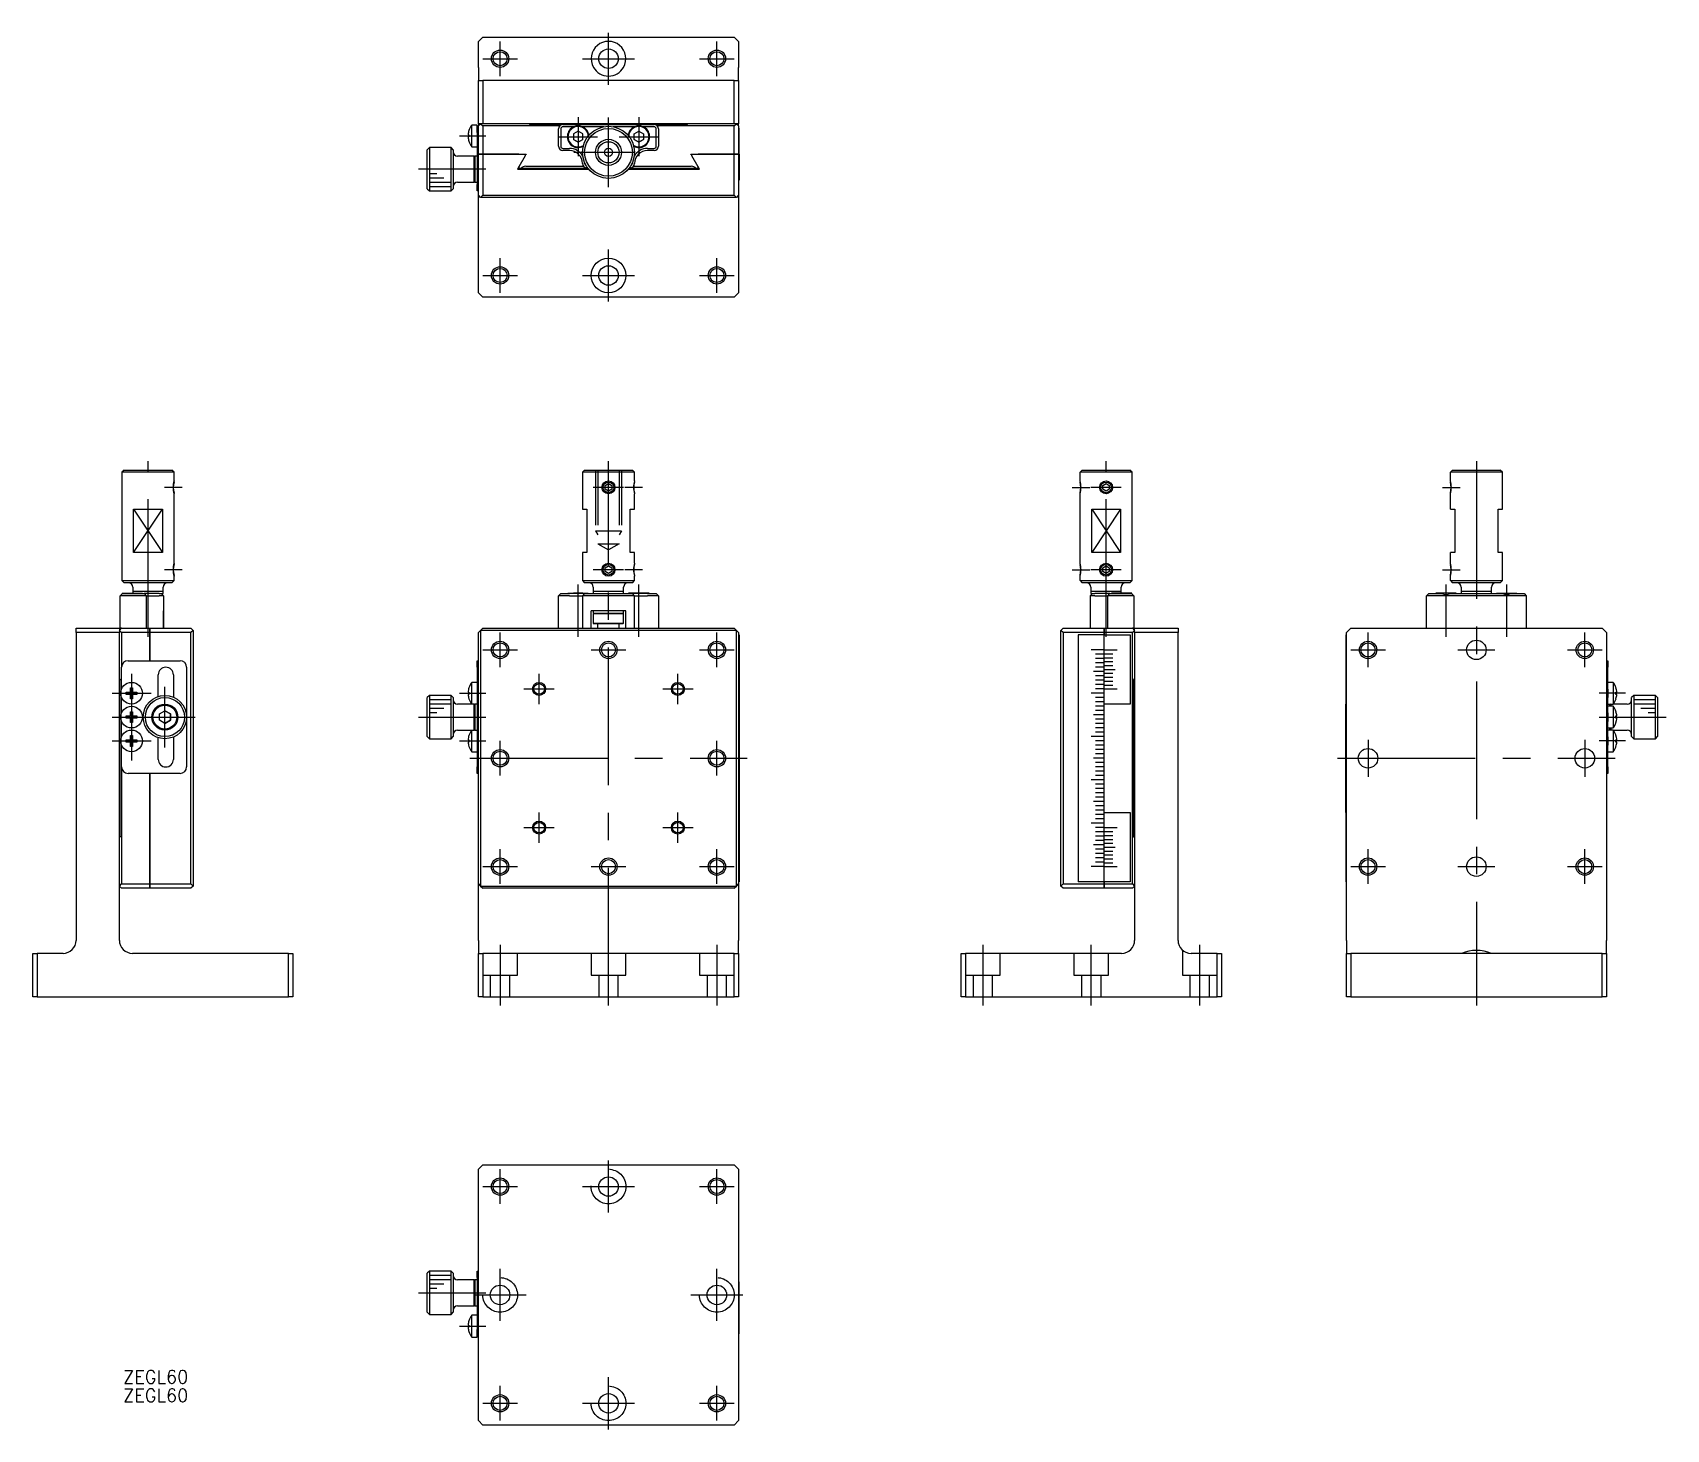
# Model space of a CAD drawing. Extents: x -133 to 244, y -155 to 167.
import ezdxf

# ---------------------------------------------------------------- set-up
doc = ezdxf.new("R2010")
doc.units = 0
doc.linetypes.add('CENTER', pattern=[50.8, 31.75, -6.35, 6.35, -6.35])
doc.linetypes.add('DASHED', pattern=[19.05, 12.7, -6.35])
doc.layers.get('0').update_dxf_attribs({"linetype": 'CONTINUOUS'})
doc.layers.add('CENTER', color=1, linetype='CENTER')
doc.styles.get("Standard").update_dxf_attribs({"font": 'txt.shx', "height": 3, "bigfont": 'bigfont.shx'})

msp = doc.modelspace()

# ---------------------------------------------------------------- texts
at = {"color": 7, "linetype": 'CONTINUOUS'}
for p in [(-111.95, -144.2), (-111.95, -148.47)]:
    msp.add_text('ZEGL60', height=3, dxfattribs=at).set_placement(p)

# ---------------------------------------------------------------- linework, layer by layer
at = {"color": 7, "linetype": 'CONTINUOUS'}
for p, q in [((-29, 166.38), (-30, 165.38)), ((-29, 166.38), (29, 166.38)), ((30, 165.38), (29, 166.38)), ((-30, 159.38), (-30, 165.38)), ((30, 165.38), (30, 159.38)), ((-30, 159.38), (-30, 156.38)), ((30, 156.38), (30, 159.38)), ((-30, 146.38), (-30, 156.38)), ((-30, 156.38), (-29, 156.38)), ((29, 156.38), (-29, 156.38)), ((-29, 156.38), (-29, 146.38)), ((29, 146.38), (29, 156.38)), ((29, 156.38), (30, 156.38)), ((30, 156.38), (30, 146.38)), ((-32.38, 143.84), (-32.19, 143.84)), ((-32.19, 143.32), (-32.38, 143.32)), ((-32.2, 144.84), (-32.19, 144.83)), ((-32.19, 143.84), (-32.19, 143.32)), ((-30.3, 146.08), (-31.52, 146.08)), ((-31.52, 141.08), (-31.52, 146.08)), ((-30.3, 145.88), (-30.3, 146.08)), ((-30.3, 144.38), (-30.3, 145.88)), ((-30.3, 145.88), (-30, 145.88)), ((-30.3, 144.38), (-30.3, 132.38)), ((-30, 146.38), (-30, 145.88)), ((-30, 145.88), (-29.5, 146.38)), ((-29.5, 146.38), (-30, 146.38)), ((-30, 139.38), (-30, 145.88)), ((-29.5, 146.38), (-29, 145.88)), ((-29, 146.38), (-29.5, 146.38)), ((29, 146.38), (-29, 146.38)), ((-11.21, 145.88), (-29, 145.88)), ((-29, 145.88), (-29, 139.38)), ((-18, 146.08), (-18.3, 146.38)), ((-10.94, 146.08), (-18, 146.08)), ((-11.5, 141.18), (-11.5, 145.18)), ((-11, 145.18), (-11, 141.18)), ((-10.5, 146.18), (10.5, 146.18)), ((-7.98, 145.68), (-10.5, 145.68)), ((-7, 144.65), (-8.1, 144.02)), ((-8.1, 144.02), (-8.1, 142.75)), ((-5.9, 144.02), (-7, 144.65)), ((-1.09, 145.68), (-6.02, 145.68)), ((-5.9, 142.75), (-5.9, 144.02)), ((6.02, 145.68), (1.09, 145.68)), ((5.9, 144.02), (7, 144.65)), ((5.9, 142.75), (5.9, 144.02)), ((7, 144.65), (8.1, 144.02)), ((10.5, 145.68), (7.98, 145.68)), ((8.1, 144.02), (8.1, 142.75)), ((18, 146.08), (10.94, 146.08)), ((11, 141.18), (11, 145.18)), ((29, 145.88), (11.21, 145.88)), ((11.5, 145.18), (11.5, 141.18)), ((18.3, 146.38), (18, 146.08)), ((29, 145.88), (29.5, 146.38)), ((29.5, 146.38), (29, 146.38)), ((29, 139.38), (29, 145.88)), ((29.5, 146.38), (30, 145.88)), ((30, 146.38), (29.5, 146.38)), ((30, 145.88), (30, 146.38)), ((30, 145.88), (30, 139.38)), ((30, 145.38), (30.15, 145.38)), ((30.15, 139.38), (30.15, 145.38)), ((-41.3, 140.88), (-41.8, 140.38)), ((-41.8, 131.38), (-41.8, 140.38)), ((-36.3, 140.88), (-41.3, 140.88)), ((-41.3, 140.88), (-41.3, 130.88)), ((-36.3, 130.88), (-36.3, 140.88)), ((-35.8, 140.38), (-36.3, 140.88)), ((-35.8, 140.38), (-35.8, 131.38)), ((-32.19, 142.34), (-32.2, 142.33)), ((-31.52, 141.08), (-30.3, 141.08)), ((-10.5, 140.68), (-9, 140.68)), ((-9, 140.18), (-10.5, 140.18)), ((-7, 142.11), (-8.1, 142.75)), ((-8.1, 142.75), (-7, 142.11)), ((-5.9, 142.75), (-7, 142.11)), ((-7, 142.11), (-5.9, 142.75)), ((5.9, 142.75), (7, 142.11)), ((7, 142.11), (5.9, 142.75)), ((7, 142.11), (8.1, 142.75)), ((8.1, 142.75), (7, 142.11)), ((9, 140.68), (10.5, 140.68)), ((10.5, 140.18), (9, 140.18)), ((-31, 138.88), (-34.8, 138.88)), ((-31, 132.88), (-31, 138.88)), ((-30.8, 138.68), (-31, 138.88)), ((-30.8, 138.88), (-30.8, 132.88)), ((-30.3, 138.88), (-30.8, 138.88)), ((-30.8, 138.68), (-30.8, 133.08)), ((-30, 129.88), (-30, 139.38)), ((-29, 139.38), (-30, 139.38)), ((-30, 139.38), (-29, 139.38)), ((-29, 139.38), (-29, 129.88)), ((-29, 139.38), (-20.7, 139.38)), ((-20.7, 139.38), (-29, 139.38)), ((-20.7, 136.4), (-21, 135.88)), ((-21, 135.88), (-4.56, 135.88)), ((-20.7, 139.38), (-18.98, 139.38)), ((-19.2, 139), (-20.7, 136.4)), ((-20.6, 136.08), (-20.6, 136.58)), ((-20.22, 136.08), (-20.6, 136.08)), ((-4.72, 136.08), (-20.22, 136.08)), ((-19.2, 139.38), (-19.2, 139)), ((-18.98, 139.38), (-19.1, 139.18)), ((-19.1, 136.58), (-5.8, 136.58)), ((-4.8, 136.18), (-5, 136.18)), ((-5, 136.08), (-5, 135.88)), ((4.56, 135.88), (21, 135.88)), ((20.22, 136.08), (4.72, 136.08)), ((5, 136.18), (4.8, 136.18)), ((5, 135.88), (5, 136.08)), ((5.8, 136.58), (19.1, 136.58)), ((18.98, 139.38), (20.7, 139.38)), ((19.1, 139.18), (18.98, 139.38)), ((19.2, 139), (19.2, 139.38)), ((20.7, 136.4), (19.2, 139)), ((20.6, 136.08), (20.22, 136.08)), ((20.6, 136.58), (20.6, 136.08)), ((20.7, 139.38), (29, 139.38)), ((29, 139.38), (20.7, 139.38)), ((21, 135.88), (20.7, 136.4)), ((29, 129.88), (29, 139.38)), ((30, 139.38), (29, 139.38)), ((29, 139.38), (30, 139.38)), ((30, 139.38), (30, 129.88)), ((30.15, 139.38), (30, 139.38)), ((30, 139.38), (30.15, 139.38)), ((30.15, 139.38), (30.15, 133.38)), ((-41.3, 134.88), (-39.6, 134.88)), ((-41.3, 133.88), (-37.95, 133.88)), ((-41.3, 132.88), (-36.3, 132.88)), ((-41.3, 131.88), (-36.3, 131.88)), ((-34.8, 132.88), (-31, 132.88)), ((-31, 132.88), (-30.8, 133.08)), ((-30.8, 132.88), (-30.3, 132.88)), ((-30.3, 130.88), (-30.3, 132.38)), ((30, 133.38), (30.15, 133.38)), ((-41.8, 131.38), (-41.3, 130.88)), ((-41.3, 130.88), (-36.3, 130.88)), ((-36.3, 130.88), (-35.8, 131.38)), ((-30, 130.88), (-30.3, 130.88)), ((-30, 107.38), (-30, 129.88)), ((-29.5, 129.38), (-30, 129.88)), ((-29, 129.88), (-29.5, 129.38)), ((29.5, 129.38), (-29.5, 129.38)), ((-29, 129.88), (29, 129.88)), ((29.5, 129.38), (29, 129.88)), ((30, 129.88), (29.5, 129.38)), ((30, 129.88), (30, 107.38)), ((-30, 107.38), (-29, 106.38)), ((29, 106.38), (-29, 106.38)), ((29, 106.38), (30, 107.38)), ((-111.7, 66.5), (-112.2, 66)), ((-112.2, 66), (-112.2, 41)), ((-100.2, 66), (-112.2, 66)), ((-111.7, 66.5), (-100.7, 66.5)), ((-100.2, 66), (-100.7, 66.5)), ((-100.2, 64), (-100.2, 66)), ((-5.5, 66.5), (-6, 66)), ((0, 66), (-6, 66)), ((-6, 66), (-6, 57.5)), ((-5.5, 66.5), (0, 66.5)), ((0, 66.5), (5.5, 66.5)), ((6, 66), (0, 66)), ((6, 66), (5.5, 66.5)), ((6, 64), (6, 66)), ((109.25, 66.5), (108.75, 66)), ((120.75, 66), (108.75, 66)), ((108.75, 64), (108.75, 66)), ((109.25, 66.5), (120.25, 66.5)), ((120.75, 66), (120.25, 66.5)), ((120.75, 41), (120.75, 66)), ((194.67, 66.5), (194.17, 66)), ((206.17, 66), (194.17, 66)), ((194.17, 64), (194.17, 66)), ((194.67, 66.5), (205.67, 66.5)), ((206.17, 66), (205.67, 66.5)), ((206.17, 57.5), (206.17, 66)), ((-100.2, 45), (-100.2, 61)), ((-0.75, 62.93), (0, 63.37)), ((-0.75, 62.07), (-0.75, 62.93)), ((0, 61.63), (-0.75, 62.07)), ((0, 63.37), (0.75, 62.93)), ((0.75, 62.07), (0, 61.63)), ((0.75, 62.93), (0.75, 62.07)), ((6, 57.5), (6, 61)), ((108.75, 45), (108.75, 61)), ((114, 62.93), (114.75, 63.37)), ((114, 62.07), (114, 62.93)), ((114.75, 61.63), (114, 62.07)), ((114.75, 63.37), (115.5, 62.93)), ((115.5, 62.07), (114.75, 61.63)), ((115.5, 62.93), (115.5, 62.07)), ((194.17, 57.5), (194.17, 61)), ((-109.52, 47.5), (-109.52, 57.5)), ((-109.52, 57.5), (-102.88, 57.5)), ((-102.88, 57.5), (-102.88, 47.5)), ((-6, 57.5), (-5, 57.5)), ((-5, 57.5), (-5, 47.5)), ((5, 47.5), (5, 57.5)), ((5, 57.5), (6, 57.5)), ((111.44, 47.5), (111.44, 57.5)), ((111.44, 57.5), (118.07, 57.5)), ((118.07, 57.5), (118.07, 47.5)), ((194.17, 57.5), (195.17, 57.5)), ((195.17, 57.5), (195.17, 47.5)), ((205.17, 47.5), (205.17, 57.5)), ((205.17, 57.5), (206.17, 57.5)), ((-102.88, 47.5), (-109.52, 47.5)), ((-6, 47.5), (-6, 41)), ((-5, 47.5), (-6, 47.5)), ((6, 47.5), (5, 47.5)), ((6, 45), (6, 47.5)), ((118.07, 47.5), (111.44, 47.5)), ((195.17, 47.5), (194.17, 47.5)), ((194.17, 45), (194.17, 47.5)), ((206.17, 47.5), (205.17, 47.5)), ((206.17, 41), (206.17, 47.5)), ((-100.2, 41), (-100.2, 42)), ((-0.75, 43.93), (0, 44.37)), ((-0.75, 43.07), (-0.75, 43.93)), ((0, 42.63), (-0.75, 43.07)), ((0, 44.37), (0.75, 43.93)), ((0.75, 43.07), (0, 42.63)), ((0.75, 43.93), (0.75, 43.07)), ((6, 41), (6, 42)), ((108.75, 41), (108.75, 42)), ((114, 43.93), (114.75, 44.37)), ((114, 43.07), (114, 43.93)), ((114.75, 42.63), (114, 43.07)), ((114.75, 44.37), (115.5, 43.93)), ((115.5, 43.07), (114.75, 42.63)), ((115.5, 43.93), (115.5, 43.07)), ((194.17, 41), (194.17, 42)), ((-112.1, 38), (-112.6, 37.5)), ((-112.3, 37.8), (-112.15, 37.95)), ((-112.2, 41), (-100.2, 41)), ((-112.2, 41), (-111.7, 40.5)), ((-112.15, 38.1), (-107.45, 38.1)), ((-112.15, 38.1), (-112.15, 37.95)), ((-112.1, 38), (-111.6, 38)), ((-100.7, 40.5), (-111.7, 40.5)), ((-111.6, 38), (-107.6, 38)), ((-109.7, 39.5), (-109.7, 38.5)), ((-106.2, 38.5), (-109.7, 38.5)), ((-102.7, 38.5), (-109.7, 38.5)), ((-109.7, 38.5), (-109.7, 38.1)), ((-107.6, 38), (-107.1, 38)), ((-107.45, 38), (-107.45, 38.1)), ((-103.6, 38), (-107.1, 38)), ((-107.1, 38), (-106.6, 37.5)), ((-102.7, 38.5), (-106.2, 38.5)), ((-103.6, 38), (-103.1, 38)), ((-102.6, 37.5), (-103.1, 38)), ((-103.1, 38), (-102.7, 38)), ((-102.7, 38.5), (-102.7, 39.5)), ((-102.7, 38), (-102.7, 38.5)), ((-100.7, 40.5), (-100.2, 41)), ((-11, 38), (-11.5, 37.5)), ((-11, 38), (-10.5, 38)), ((-10.5, 38), (-9, 38)), ((-9.35, 38.1), (-4.65, 38.1)), ((-9.35, 38.1), (-4.65, 38.1)), ((-9.35, 38.1), (-9.35, 38)), ((-5.5, 38), (-9, 38)), ((-8.1, 38.1), (-7, 38.1)), ((-7, 38.1), (-8.1, 38.1)), ((-7, 38.1), (-5.9, 38.1)), ((-5.9, 38.1), (-7, 38.1)), ((-6, 41), (0, 41)), ((-6, 41), (-5.5, 40.5)), ((-5.5, 38), (-6, 37.5)), ((0, 40.5), (-5.5, 40.5)), ((-5.5, 38), (-5, 38)), ((-5, 38), (-1.62, 38)), ((-4.65, 38), (-4.65, 38.1)), ((-3.5, 39.5), (-3.5, 38.5)), ((0, 38.5), (-3.5, 38.5)), ((0, 38.5), (-3.5, 38.5)), ((-3.5, 38.5), (-3.5, 38)), ((-1.62, 38), (1.62, 38)), ((0, 41), (6, 41)), ((5.5, 40.5), (0, 40.5)), ((3.5, 38.5), (0, 38.5)), ((3.5, 38.5), (0, 38.5)), ((1.62, 38), (5, 38)), ((3.5, 38.5), (3.5, 39.5)), ((3.5, 38), (3.5, 38.5)), ((9.35, 38.1), (4.65, 38.1)), ((9.35, 38.1), (4.65, 38.1)), ((4.65, 38.1), (4.65, 38)), ((5, 38), (5.5, 38)), ((5.5, 40.5), (6, 41)), ((9, 38), (5.5, 38)), ((6, 37.5), (5.5, 38)), ((7, 38.1), (5.9, 38.1)), ((5.9, 38.1), (7, 38.1)), ((7, 38.1), (8.1, 38.1)), ((8.1, 38.1), (7, 38.1)), ((9, 38), (10.5, 38)), ((9.35, 38), (9.35, 38.1)), ((10.5, 38), (11, 38)), ((11.5, 37.5), (11, 38)), ((108.75, 41), (120.75, 41)), ((108.75, 41), (109.25, 40.5)), ((120.25, 40.5), (109.25, 40.5)), ((111.15, 37.5), (111.65, 38)), ((111.25, 39.5), (111.25, 38.5)), ((118.25, 38.5), (111.25, 38.5)), ((118.25, 38.5), (111.25, 38.5)), ((111.25, 38.5), (111.25, 38)), ((111.25, 38), (111.65, 38)), ((111.65, 38), (112.15, 38)), ((115.65, 38), (112.15, 38)), ((115.15, 37.5), (115.65, 38)), ((115.65, 38), (116.15, 38)), ((120.7, 38.1), (116, 38.1)), ((116, 38.1), (116, 38)), ((116.15, 38), (120.15, 38)), ((118.25, 38.5), (118.25, 39.5)), ((118.25, 38.1), (118.25, 38.5)), ((120.15, 38), (120.65, 38)), ((120.25, 40.5), (120.75, 41)), ((120.65, 38), (121.15, 37.5)), ((120.7, 37.95), (120.7, 38.1)), ((120.7, 37.95), (120.85, 37.8)), ((188.67, 37.5), (189.17, 38)), ((189.17, 38), (189.67, 38)), ((189.67, 38), (192.19, 38)), ((195.52, 38.1), (190.82, 38.1)), ((190.82, 38.1), (190.82, 38)), ((194.15, 38), (206.19, 38)), ((194.17, 41), (206.17, 41)), ((194.17, 41), (194.67, 40.5)), ((205.67, 40.5), (194.67, 40.5)), ((195.52, 38), (195.52, 38.1)), ((196.67, 39.5), (196.67, 38.5)), ((203.67, 38.5), (196.67, 38.5)), ((203.67, 38.5), (196.67, 38.5)), ((196.67, 38.5), (196.67, 38)), ((203.67, 38.5), (203.67, 39.5)), ((203.67, 38), (203.67, 38.5)), ((204.82, 38.1), (209.52, 38.1)), ((204.82, 38.1), (204.82, 38)), ((205.67, 40.5), (206.17, 41)), ((208.15, 38), (210.67, 38)), ((209.52, 38), (209.52, 38.1)), ((210.67, 38), (211.17, 38)), ((211.17, 38), (211.67, 37.5)), ((-112.6, 30), (-112.6, 37.5)), ((-111.6, 37.5), (-112.6, 37.5)), ((-107.6, 37.5), (-111.6, 37.5)), ((-106.6, 37.5), (-107.6, 37.5)), ((-106.6, 37.5), (-106.6, 30)), ((-106.6, 37.5), (-103.6, 37.5)), ((-102.6, 37.5), (-103.6, 37.5)), ((-102.6, 37.5), (-102.6, 30)), ((-102.6, 30), (-102.6, 34)), ((-10.5, 37.5), (-11.5, 37.5)), ((-11.5, 30), (-11.5, 37.5)), ((-9, 37.5), (-10.5, 37.5)), ((-9, 37.5), (-6, 37.5)), ((-6, 37.5), (-6, 30)), ((-5, 37.5), (-6, 37.5)), ((5, 37.5), (-5, 37.5)), ((-4, 30), (-4, 34)), ((4, 34), (-4, 34)), ((-3.5, 34), (-3.5, 33.5)), ((3.5, 33.5), (3.5, 34)), ((4, 30), (4, 34)), ((6, 37.5), (5, 37.5)), ((6, 30), (6, 37.5)), ((6, 37.5), (9, 37.5)), ((10.5, 37.5), (9, 37.5)), ((11.5, 37.5), (10.5, 37.5)), ((11.5, 37.5), (11.5, 30)), ((111.15, 30), (111.15, 37.5)), ((112.15, 37.5), (111.15, 37.5)), ((111.15, 30), (111.15, 34)), ((112.15, 37.5), (115.15, 37.5)), ((115.15, 30), (115.15, 37.5)), ((116.15, 37.5), (115.15, 37.5)), ((120.15, 37.5), (116.15, 37.5)), ((121.15, 37.5), (120.15, 37.5)), ((121.15, 37.5), (121.15, 30)), ((188.67, 30), (188.67, 37.5)), ((189.67, 37.5), (188.67, 37.5)), ((210.67, 37.5), (189.67, 37.5)), ((211.67, 37.5), (210.67, 37.5)), ((211.67, 37.5), (211.67, 30)), ((-3.5, 33.5), (3.5, 33.5)), ((-3.3, 33.5), (-3.5, 33.3)), ((-3.5, 33.5), (-3.3, 33.5)), ((-3.5, 33.3), (-3.5, 31.2)), ((3.5, 33.3), (-3.5, 33.3)), ((-3.5, 31.2), (3.5, 31.2)), ((-3.5, 31.2), (-3.3, 31)), ((3.3, 31), (-3.3, 31)), ((-2.5, 31), (-3.3, 31)), ((2.5, 31), (-2.5, 31)), ((-2, 31), (-2.5, 31)), ((-2.5, 31), (-2.5, 30)), ((2.5, 31), (2, 31)), ((3.3, 31), (2.5, 31)), ((2.5, 30), (2.5, 31)), ((3.5, 33.3), (3.3, 33.5)), ((3.3, 33.5), (3.5, 33.5)), ((3.3, 31), (3.5, 31.2)), ((3.5, 31.2), (3.5, 33.3)), ((-122.8, 30), (-112.8, 30)), ((-122.8, 29), (-122.8, 30)), ((-122.8, 29), (-122.8, -42)), ((-112.8, 29), (-122.8, 29)), ((-112.8, 30), (-112.8, 29.5)), ((-112.8, 29.5), (-112.3, 30)), ((-112.8, 29.5), (-112.8, 29)), ((-112.3, 29), (-112.8, 29.5)), ((-112.8, -42), (-112.8, 29)), ((-112.3, 30), (-112.6, 30)), ((-112.3, 30), (-105.8, 30)), ((-105.8, 29), (-112.3, 29)), ((-112.3, 29), (-112.3, 21)), ((-105.8, 30), (-96.3, 30)), ((-105.8, 30), (-105.8, 29)), ((-105.8, 29), (-105.8, 30)), ((-96.3, 29), (-105.8, 29)), ((-105.8, 22.5), (-105.8, 29)), ((-105.8, 29), (-105.8, 22.5)), ((-96.3, 30), (-95.8, 29.5)), ((-95.8, 29.5), (-96.3, 29)), ((-96.3, -29), (-96.3, 29)), ((-95.8, 29.5), (-95.8, -29.5)), ((-29.5, 29.5), (-30, 29)), ((-30, -29), (-30, 29)), ((-29, 30), (-29.5, 29.5)), ((-29.5, 29.5), (-29.5, -29.5)), ((29.5, 29.5), (-29.5, 29.5)), ((-29, 30), (29, 30)), ((29.5, 29.5), (29, 30)), ((29.5, -29.5), (29.5, 29.5)), ((30, 29), (29.5, 29.5)), ((30, 29), (30, -29)), ((30, 28.5), (30.15, 28.5)), ((30.15, 28.5), (30.15, -28.5)), ((104.35, 29.5), (104.85, 30)), ((104.35, -29.5), (104.35, 29.5)), ((104.85, 29), (104.35, 29.5)), ((104.85, 30), (114.35, 30)), ((104.85, 29), (104.85, -29)), ((114.35, 29), (104.85, 29)), ((108.35, 28.5), (108.35, -28.5)), ((114.35, 28.5), (108.35, 28.5)), ((114.35, 30), (120.85, 30)), ((114.35, 29), (114.35, 30)), ((114.35, 30), (114.35, 29)), ((120.85, 29), (114.35, 29)), ((114.35, 29), (114.35, 28.51)), ((114.35, 28.51), (114.35, 29)), ((114.35, 28.5), (120.35, 28.5)), ((114.35, 25.01), (114.35, 28.5)), ((114.35, 25.01), (114.35, 28.5)), ((120.35, 28.5), (120.35, 12.5)), ((120.85, 30), (121.35, 29.5)), ((121.15, 30), (120.85, 30)), ((121.35, 29.5), (120.85, 29)), ((120.85, -29), (120.85, 29)), ((121.35, 30), (131.35, 30)), ((121.35, 29.5), (121.35, 30)), ((121.35, 29), (121.35, 29.5)), ((121.35, 29), (121.35, -42)), ((131.35, 29), (121.35, 29)), ((131.35, 30), (131.35, 29)), ((131.35, -42), (131.35, 29)), ((170.02, 28.5), (170.02, 12.5)), ((170.17, 28.5), (170.02, 28.5)), ((171.17, 30), (170.17, 29)), ((170.17, -42), (170.17, 29)), ((171.17, 30), (229.17, 30)), ((230.17, 29), (229.17, 30)), ((230.17, 29), (230.17, -42)), ((111.85, 25), (111.35, 25)), ((112.35, 25), (111.85, 25)), ((114.35, 25), (112.35, 25)), ((114.35, 24), (112.35, 24)), ((114.35, 23), (112.35, 23)), ((114.35, 25), (114.35, 25.01)), ((114.35, 25), (114.35, 25.01)), ((114.35, 25), (116.35, 25)), ((114.35, 24.99), (114.35, 25)), ((114.35, 24.99), (114.35, 25)), ((114.35, 24.11), (114.35, 24.99)), ((114.35, 24.1), (114.35, 24.99)), ((114.35, 24.1), (114.35, 24.11)), ((114.35, 24.1), (116.35, 24.1)), ((114.35, 24.09), (114.35, 24.1)), ((114.35, 24.01), (114.35, 24.1)), ((114.35, 24), (114.35, 24.09)), ((114.35, 24), (114.35, 24.01)), ((114.35, 23.21), (114.35, 24)), ((114.35, 23.99), (114.35, 24)), ((114.35, 23.2), (114.35, 23.99)), ((114.35, 23.2), (114.35, 23.21)), ((114.35, 23.2), (116.35, 23.2)), ((114.35, 23.19), (114.35, 23.2)), ((114.35, 23.01), (114.35, 23.2)), ((114.35, 23), (114.35, 23.19)), ((114.35, 23), (114.35, 23.01)), ((114.35, 22.31), (114.35, 23)), ((114.35, 22.99), (114.35, 23)), ((114.35, 22.3), (114.35, 22.99)), ((116.35, 25), (116.85, 25)), ((116.85, 25), (117.35, 25)), ((-112.3, 15.98), (-112.3, 21)), ((-110.8, 22.5), (-98.8, 22.5)), ((-103.85, 14.25), (-103.85, 19.25)), ((-100.35, 19.25), (-100.35, 14.1)), ((-97.3, 21), (-97.3, 9.5)), ((-30.3, 21), (-30.3, 22.5)), ((-30.3, 22.5), (-30, 22.5)), ((-30.3, 21), (-30.3, -2)), ((112.35, 20), (111.85, 20)), ((114.35, 22), (112.35, 22)), ((114.35, 21), (112.35, 21)), ((114.35, 20), (112.35, 20)), ((114.35, 19), (112.35, 19)), ((114.35, 22.3), (114.35, 22.31)), ((114.35, 22.3), (116.35, 22.3)), ((114.35, 22.29), (114.35, 22.3)), ((114.35, 22.01), (114.35, 22.3)), ((114.35, 22), (114.35, 22.29)), ((114.35, 22), (114.35, 22.01)), ((114.35, 21.41), (114.35, 22)), ((114.35, 21.99), (114.35, 22)), ((114.35, 21.4), (114.35, 21.99)), ((114.35, 21.4), (114.35, 21.41)), ((114.35, 21.4), (116.35, 21.4)), ((114.35, 21.39), (114.35, 21.4)), ((114.35, 21.01), (114.35, 21.4)), ((114.35, 21), (114.35, 21.39)), ((114.35, 21), (114.35, 21.01)), ((114.35, 20.51), (114.35, 21)), ((114.35, 20.99), (114.35, 21)), ((114.35, 20.5), (114.35, 20.99)), ((114.35, 20.5), (114.35, 20.51)), ((114.35, 20.01), (114.35, 20.5)), ((114.35, 20.5), (116.35, 20.5)), ((114.35, 20.49), (114.35, 20.5)), ((114.35, 20), (114.35, 20.49)), ((114.35, 20), (114.35, 20.01)), ((114.35, 19.61), (114.35, 20)), ((114.35, 19.99), (114.35, 20)), ((114.35, 19.6), (114.35, 19.99)), ((114.35, 19.6), (114.35, 19.61)), ((114.35, 19.6), (116.35, 19.6)), ((114.35, 19.59), (114.35, 19.6)), ((114.35, 19.01), (114.35, 19.6)), ((114.35, 19), (114.35, 19.59)), ((114.35, 19), (114.35, 19.01)), ((114.35, 18.71), (114.35, 19)), ((114.35, 18.99), (114.35, 19)), ((114.35, 18.7), (114.35, 18.99)), ((116.35, 20.5), (116.85, 20.5)), ((230.17, 22.5), (230.47, 22.5)), ((230.47, 22.5), (230.47, 21)), ((230.47, 15.98), (230.47, 21)), ((-112.8, 18.3), (-112.5, 18)), ((-112.5, 18), (-112.5, 15)), ((-111.25, 14.74), (-111.25, 15.26)), ((-111.25, 15.26), (-110.26, 15.26)), ((-110.33, 14.74), (-110.33, 15.26)), ((-110.26, 15.26), (-110.26, 16.25)), ((-110.26, 16.25), (-109.74, 16.25)), ((-110.26, 15.33), (-109.74, 15.33)), ((-109.74, 16.25), (-109.74, 15.33)), ((-109.74, 16.25), (-109.74, 15.26)), ((-109.74, 15.33), (-109.74, 15.26)), ((-109.74, 15.26), (-108.75, 15.26)), ((-109.67, 15.26), (-109.67, 14.74)), ((-108.75, 15.26), (-108.75, 14.74)), ((-32.38, 15.26), (-32.19, 15.26)), ((-32.2, 16.25), (-32.19, 16.25)), ((-32.2, 16.25), (-32.19, 16.25)), ((-32.19, 15.26), (-32.19, 14.74)), ((-31.52, 12.5), (-31.52, 17.5)), ((-30.3, 17.5), (-31.52, 17.5)), ((114.35, 18), (112.35, 18)), ((114.35, 17), (112.35, 17)), ((114.35, 16), (112.35, 16)), ((114.35, 18.7), (114.35, 18.71)), ((114.35, 18.7), (116.35, 18.7)), ((114.35, 18.69), (114.35, 18.7)), ((114.35, 18.01), (114.35, 18.7)), ((114.35, 18), (114.35, 18.69)), ((114.35, 18), (114.35, 18.01)), ((114.35, 17.81), (114.35, 18)), ((114.35, 17.99), (114.35, 18)), ((114.35, 17.8), (114.35, 17.99)), ((114.35, 17.8), (114.35, 17.81)), ((114.35, 17.8), (116.35, 17.8)), ((114.35, 17.79), (114.35, 17.8)), ((114.35, 17.01), (114.35, 17.8)), ((114.35, 17), (114.35, 17.79)), ((114.35, 17), (114.35, 17.01)), ((114.35, 16.91), (114.35, 17)), ((114.35, 16.99), (114.35, 17)), ((114.35, 16.9), (114.35, 16.99)), ((114.35, 16.9), (114.35, 16.91)), ((114.35, 16.9), (116.35, 16.9)), ((114.35, 16.89), (114.35, 16.9)), ((114.35, 16.01), (114.35, 16.9)), ((114.35, 16.01), (114.35, 16.89)), ((114.35, 16), (114.35, 16.01)), ((114.35, 16), (114.35, 16.01)), ((114.35, 16), (116.35, 16)), ((114.35, 15.99), (114.35, 16)), ((114.35, 15.99), (114.35, 16)), ((114.35, 15), (114.35, 15.99)), ((114.35, 15.01), (114.35, 15.99)), ((116.35, 16), (116.85, 16)), ((116.85, 16), (117.35, 16)), ((121.05, 18), (121.35, 18.3)), ((121.05, -18), (121.05, 18)), ((231.69, 17.5), (230.47, 17.5)), ((230.47, 15.98), (230.47, 15)), ((231.69, 17.5), (231.69, 15)), ((232.36, 16.25), (232.37, 16.25)), ((232.36, 14.74), (232.36, 15.26)), ((232.36, 15.26), (232.55, 15.26)), ((-112.5, 15), (-112.5, 9.5)), ((-112.3, 10.48), (-112.3, 14.02)), ((-110.26, 14.74), (-111.25, 14.74)), ((-110.26, 13.75), (-110.26, 14.74)), ((-109.74, 14.67), (-110.26, 14.67)), ((-109.74, 13.75), (-110.26, 13.75)), ((-109.74, 14.74), (-109.74, 13.75)), ((-109.74, 14.74), (-109.74, 14.67)), ((-108.75, 14.74), (-109.74, 14.74)), ((-109.74, 13.75), (-109.74, 14.67)), ((-41.3, 14.5), (-41.8, 14)), ((-41.8, 5), (-41.8, 14)), ((-41.3, 14.5), (-41.3, 4.5)), ((-36.3, 14.5), (-41.3, 14.5)), ((-36.3, 13.5), (-41.3, 13.5)), ((-36.3, 12.5), (-41.3, 12.5)), ((-37.95, 11.5), (-41.3, 11.5)), ((-36.3, 9.5), (-36.3, 14.5)), ((-35.8, 14), (-36.3, 14.5)), ((-35.8, 14), (-35.8, 9.5)), ((-31, 12.5), (-34.8, 12.5)), ((-32.19, 14.74), (-32.38, 14.74)), ((-32.19, 13.75), (-32.2, 13.75)), ((-32.19, 13.75), (-32.2, 13.75)), ((-31, 9.5), (-31, 12.5)), ((-30.8, 12.3), (-31, 12.5)), ((-31, 12.5), (-30.8, 12.5)), ((-30.8, 12.5), (-30.8, 6.5)), ((-30.3, 12.5), (-30.8, 12.5)), ((-30.8, 12.5), (-30.8, 12.3)), ((111.85, 15), (111.35, 15)), ((112.35, 15), (111.85, 15)), ((114.35, 15), (112.35, 15)), ((114.35, 14), (112.35, 14)), ((114.35, 13), (112.35, 13)), ((114.35, 12), (112.35, 12)), ((114.35, 15), (114.35, 15.01)), ((114.35, 14), (114.35, 15)), ((114.35, 14.99), (114.35, 15)), ((114.35, 14.01), (114.35, 14.99)), ((114.35, 14), (114.35, 14.01)), ((114.35, 13), (114.35, 14)), ((114.35, 13.99), (114.35, 14)), ((114.35, 13.01), (114.35, 13.99)), ((114.35, 13), (114.35, 13.01)), ((114.35, 12.5), (114.35, 13)), ((114.35, 12.99), (114.35, 13)), ((114.35, 12.5), (114.35, 12.99)), ((120.35, 12.5), (114.35, 12.5)), ((114.35, 12.49), (114.35, 12.5)), ((114.35, 12), (114.35, 12.49)), ((114.35, 11), (114.35, 12)), ((170.17, 12.5), (170.02, 12.5)), ((170.02, 12), (170.02, 12.49)), ((170.02, 11), (170.02, 12)), ((230.47, 15), (230.47, 14.02)), ((230.47, 10.48), (230.47, 14.02)), ((230.47, 12.5), (231.69, 12.5)), ((231.69, 12), (230.47, 12)), ((231.17, 12.5), (230.97, 12.3)), ((230.97, 12), (230.97, 12.5)), ((231.17, 12.5), (231.17, 12)), ((231.69, 15), (231.69, 12.5)), ((234.97, 12.5), (231.69, 12.5)), ((231.69, 12), (231.69, 9.5)), ((232.55, 14.74), (232.36, 14.74)), ((232.37, 13.75), (232.36, 13.75)), ((236.47, 14.5), (235.97, 14)), ((235.97, 5), (235.97, 14)), ((236.47, 14.5), (236.47, 4.5)), ((241.47, 14.5), (236.47, 14.5)), ((241.47, 13.5), (236.47, 13.5)), ((241.47, 12.5), (236.47, 12.5)), ((241.47, 11.5), (238.12, 11.5)), ((241.97, 14), (241.47, 14.5)), ((241.47, 9.5), (241.47, 14.5)), ((241.97, 14), (241.97, 9.5)), ((-112.5, 9.5), (-112.5, 4)), ((-112.3, 4.98), (-112.3, 8.52)), ((-111.25, 9.24), (-111.25, 9.76)), ((-111.25, 9.76), (-110.26, 9.76)), ((-110.26, 9.24), (-111.25, 9.24)), ((-110.33, 9.24), (-110.33, 9.76)), ((-110.26, 9.76), (-110.26, 10.75)), ((-110.26, 10.75), (-109.74, 10.75)), ((-110.26, 9.83), (-109.74, 9.83)), ((-110.26, 8.25), (-110.26, 9.24)), ((-109.74, 9.17), (-110.26, 9.17)), ((-109.74, 8.25), (-110.26, 8.25)), ((-109.74, 10.75), (-109.74, 9.83)), ((-109.74, 10.75), (-109.74, 9.76)), ((-109.74, 9.83), (-109.74, 9.76)), ((-109.74, 9.76), (-108.75, 9.76)), ((-109.74, 9.24), (-109.74, 8.25)), ((-109.74, 9.24), (-109.74, 9.17)), ((-108.75, 9.24), (-109.74, 9.24)), ((-109.74, 8.25), (-109.74, 9.17)), ((-109.67, 9.76), (-109.67, 9.24)), ((-108.75, 9.76), (-108.75, 9.24)), ((-103.55, 10.22), (-102.3, 10.94)), ((-103.55, 8.78), (-103.55, 10.22)), ((-102.3, 8.06), (-103.55, 8.78)), ((-101.05, 10.22), (-102.3, 10.94)), ((-102.3, 10.94), (-101.05, 10.22)), ((-102.3, 8.06), (-101.05, 8.78)), ((-101.05, 8.78), (-102.3, 8.06)), ((-101.05, 8.78), (-101.05, 10.22)), ((-101.05, 10.22), (-101.05, 8.78)), ((-97.3, 9.5), (-97.3, -2)), ((-39.6, 10.5), (-41.3, 10.5)), ((-36.3, 4.5), (-36.3, 9.5)), ((-35.8, 9.5), (-35.8, 5)), ((-31, 6.5), (-31, 9.5)), ((112.35, 10), (111.85, 10)), ((114.35, 11), (112.35, 11)), ((114.35, 10), (112.35, 10)), ((114.35, 9), (112.35, 9)), ((114.35, 8), (112.35, 8)), ((114.35, 10), (114.35, 11)), ((114.35, 9), (114.35, 10)), ((114.35, 8), (114.35, 9)), ((114.35, 7), (114.35, 8)), ((170.02, 10), (170.02, 11)), ((170.02, 9), (170.02, 10)), ((170.02, 8), (170.02, 9)), ((170.02, 7), (170.02, 8)), ((230.47, 10.48), (230.47, 9.5)), ((230.47, 9.5), (230.47, 8.52)), ((230.47, 4.98), (230.47, 8.52)), ((231.69, 9.5), (231.69, 7)), ((232.36, 10.75), (232.37, 10.75)), ((232.36, 9.24), (232.36, 9.76)), ((232.36, 9.76), (232.55, 9.76)), ((232.55, 9.24), (232.36, 9.24)), ((232.37, 8.25), (232.36, 8.25)), ((241.47, 10.5), (239.77, 10.5)), ((241.47, 4.5), (241.47, 9.5)), ((241.97, 9.5), (241.97, 5)), ((-112.5, 4), (-112.5, -18)), ((-111.25, 3.74), (-111.25, 4.26)), ((-111.25, 4.26), (-110.26, 4.26)), ((-110.33, 3.74), (-110.33, 4.26)), ((-110.26, 4.26), (-110.26, 5.25)), ((-110.26, 5.25), (-109.74, 5.25)), ((-110.26, 4.33), (-109.74, 4.33)), ((-109.74, 5.25), (-109.74, 4.33)), ((-109.74, 5.25), (-109.74, 4.26)), ((-109.74, 4.33), (-109.74, 4.26)), ((-109.74, 4.26), (-108.75, 4.26)), ((-109.67, 4.26), (-109.67, 3.74)), ((-108.75, 4.26), (-108.75, 3.74)), ((-103.85, -0.25), (-103.85, 4.75)), ((-100.35, 4.9), (-100.35, -0.25)), ((-41.8, 5), (-41.3, 4.5)), ((-41.3, 4.5), (-36.3, 4.5)), ((-36.3, 4.5), (-35.8, 5)), ((-34.8, 6.5), (-31, 6.5)), ((-32.38, 4.26), (-32.19, 4.26)), ((-32.2, 5.25), (-32.19, 5.25)), ((-32.2, 5.25), (-32.19, 5.25)), ((-32.19, 4.26), (-32.19, 3.74)), ((-31.52, 1.5), (-31.52, 6.5)), ((-31, 6.5), (-30.8, 6.7)), ((-30.8, 6.5), (-31, 6.5)), ((-30.8, 6.7), (-30.8, 6.5)), ((-30.8, 6.5), (-30.3, 6.5)), ((111.85, 5), (111.35, 5)), ((112.35, 5), (111.85, 5)), ((114.35, 7), (112.35, 7)), ((114.35, 6), (112.35, 6)), ((114.35, 5), (112.35, 5)), ((114.35, 4), (112.35, 4)), ((114.35, 6), (114.35, 7)), ((114.35, 5), (114.35, 6)), ((114.35, 4), (114.35, 5)), ((114.35, 3), (114.35, 4)), ((170.02, 6), (170.02, 7)), ((170.02, 5), (170.02, 6)), ((170.02, 4), (170.02, 5)), ((170.02, 3), (170.02, 4)), ((230.47, 7), (231.69, 7)), ((231.69, 6.5), (230.47, 6.5)), ((230.47, 4.98), (230.47, 4)), ((230.47, 4), (230.47, 3.02)), ((230.97, 6.5), (230.97, 7)), ((230.97, 6.7), (231.17, 6.5)), ((231.17, 7), (231.17, 6.5)), ((231.69, 6.5), (234.97, 6.5)), ((231.69, 6.5), (231.69, 4)), ((231.69, 4), (231.69, 1.5)), ((232.36, 5.25), (232.37, 5.25)), ((232.36, 3.74), (232.36, 4.26)), ((232.36, 4.26), (232.55, 4.26)), ((235.97, 5), (236.47, 4.5)), ((236.47, 4.5), (241.47, 4.5)), ((241.47, 4.5), (241.97, 5)), ((-112.3, -2), (-112.3, 3.02)), ((-110.26, 3.74), (-111.25, 3.74)), ((-110.26, 2.75), (-110.26, 3.74)), ((-109.74, 3.67), (-110.26, 3.67)), ((-109.74, 2.75), (-110.26, 2.75)), ((-109.74, 3.74), (-109.74, 2.75)), ((-109.74, 3.74), (-109.74, 3.67)), ((-108.75, 3.74), (-109.74, 3.74)), ((-109.74, 2.75), (-109.74, 3.67)), ((-32.19, 3.74), (-32.38, 3.74)), ((-32.19, 2.75), (-32.2, 2.75)), ((-32.19, 2.75), (-32.2, 2.75)), ((-31.52, 1.5), (-30.3, 1.5)), ((112.35, 0), (111.85, 0)), ((114.35, 3), (112.35, 3)), ((114.35, 2), (112.35, 2)), ((114.35, 1), (112.35, 1)), ((114.35, 0), (112.35, 0)), ((114.35, 2), (114.35, 3)), ((114.35, 1), (114.35, 2)), ((114.35, 0), (114.35, 1)), ((114.35, -1), (114.35, 0)), ((170.02, 2), (170.02, 3)), ((170.02, 1), (170.02, 2)), ((170.02, 0), (170.02, 1)), ((170.02, -1), (170.02, 0)), ((230.47, -2), (230.47, 3.02)), ((230.47, 1.5), (231.69, 1.5)), ((232.55, 3.74), (232.36, 3.74)), ((232.37, 2.75), (232.36, 2.75)), ((-112.3, -2), (-112.3, -29)), ((-98.8, -3.5), (-110.8, -3.5)), ((-105.8, -29), (-105.8, -3.5)), ((-105.8, -3.5), (-105.8, -29)), ((-30.3, -3.5), (-30.3, -2)), ((-30, -3.5), (-30.3, -3.5)), ((114.35, -1), (112.35, -1)), ((114.35, -2), (112.35, -2)), ((114.35, -3), (112.35, -3)), ((114.35, -2), (114.35, -1)), ((114.35, -3), (114.35, -2)), ((114.35, -4), (114.35, -3)), ((170.02, -2), (170.02, -1)), ((170.02, -3), (170.02, -2)), ((170.02, -4), (170.02, -3)), ((230.47, -3.5), (230.17, -3.5)), ((230.47, -2), (230.47, -3.5)), ((111.85, -5), (111.35, -5)), ((112.35, -5), (111.85, -5)), ((114.35, -4), (112.35, -4)), ((114.35, -5), (112.35, -5)), ((114.35, -6), (112.35, -6)), ((114.35, -7), (112.35, -7)), ((114.35, -5), (114.35, -4)), ((114.35, -6), (114.35, -5)), ((114.35, -7), (114.35, -6)), ((114.35, -8), (114.35, -7)), ((170.02, -5), (170.02, -4)), ((170.02, -6), (170.02, -5)), ((170.02, -7), (170.02, -6)), ((170.02, -8), (170.02, -7)), ((112.35, -10), (111.85, -10)), ((114.35, -8), (112.35, -8)), ((114.35, -9), (112.35, -9)), ((114.35, -10), (112.35, -10)), ((114.35, -11), (112.35, -11)), ((114.35, -9), (114.35, -8)), ((114.35, -10), (114.35, -9)), ((114.35, -11), (114.35, -10)), ((114.35, -12), (114.35, -11)), ((170.02, -9), (170.02, -8)), ((170.02, -10), (170.02, -9)), ((170.02, -11), (170.02, -10)), ((170.02, -12), (170.02, -11)), ((111.85, -15), (111.35, -15)), ((112.35, -15), (111.85, -15)), ((114.35, -12), (112.35, -12)), ((114.35, -13), (112.35, -13)), ((114.35, -14), (112.35, -14)), ((114.35, -15), (112.35, -15)), ((114.35, -12.49), (114.35, -12)), ((114.35, -12.5), (114.35, -12.49)), ((114.35, -12.5), (120.35, -12.5)), ((114.35, -13), (114.35, -12.5)), ((114.35, -12.99), (114.35, -12.5)), ((114.35, -13), (114.35, -12.99)), ((114.35, -14), (114.35, -13)), ((114.35, -13.01), (114.35, -13)), ((114.35, -13.99), (114.35, -13.01)), ((114.35, -14), (114.35, -13.99)), ((114.35, -15), (114.35, -14)), ((114.35, -14.01), (114.35, -14)), ((114.35, -14.99), (114.35, -14.01)), ((114.35, -15), (114.35, -14.99)), ((114.35, -15.99), (114.35, -15)), ((114.35, -15.01), (114.35, -15)), ((114.35, -15.99), (114.35, -15.01)), ((120.35, -12.5), (120.35, -28.5)), ((170.02, -12.49), (170.02, -12)), ((170.02, -12.5), (170.02, -28.5)), ((170.17, -12.5), (170.02, -12.5)), ((-112.5, -18), (-112.8, -18.3)), ((114.35, -16), (112.35, -16)), ((114.35, -17), (112.35, -17)), ((114.35, -18), (112.35, -18)), ((114.35, -16), (114.35, -15.99)), ((114.35, -16), (114.35, -15.99)), ((114.35, -16), (116.35, -16)), ((114.35, -16.01), (114.35, -16)), ((114.35, -16.01), (114.35, -16)), ((114.35, -16.89), (114.35, -16.01)), ((114.35, -16.9), (114.35, -16.01)), ((114.35, -16.9), (114.35, -16.89)), ((114.35, -16.9), (116.35, -16.9)), ((114.35, -16.91), (114.35, -16.9)), ((114.35, -16.99), (114.35, -16.9)), ((114.35, -17), (114.35, -16.91)), ((114.35, -17), (114.35, -16.99)), ((114.35, -17.79), (114.35, -17)), ((114.35, -17.01), (114.35, -17)), ((114.35, -17.8), (114.35, -17.01)), ((114.35, -17.8), (114.35, -17.79)), ((114.35, -17.8), (116.35, -17.8)), ((114.35, -17.81), (114.35, -17.8)), ((114.35, -17.99), (114.35, -17.8)), ((114.35, -18), (114.35, -17.81)), ((114.35, -18), (114.35, -17.99)), ((114.35, -18.69), (114.35, -18)), ((114.35, -18.01), (114.35, -18)), ((114.35, -18.7), (114.35, -18.01)), ((114.35, -18.7), (114.35, -18.69)), ((114.35, -18.7), (116.35, -18.7)), ((114.35, -18.71), (114.35, -18.7)), ((114.35, -18.99), (114.35, -18.7)), ((114.35, -19), (114.35, -18.71)), ((116.35, -16), (116.85, -16)), ((116.85, -16), (117.35, -16)), ((121.35, -18.3), (121.05, -18)), ((112.35, -20), (111.85, -20)), ((114.35, -19), (112.35, -19)), ((114.35, -20), (112.35, -20)), ((114.35, -21), (112.35, -21)), ((114.35, -22), (112.35, -22)), ((114.35, -19), (114.35, -18.99)), ((114.35, -19.59), (114.35, -19)), ((114.35, -19.01), (114.35, -19)), ((114.35, -19.6), (114.35, -19.01)), ((114.35, -19.6), (114.35, -19.59)), ((114.35, -19.6), (116.35, -19.6)), ((114.35, -19.61), (114.35, -19.6)), ((114.35, -19.99), (114.35, -19.6)), ((114.35, -20), (114.35, -19.61)), ((114.35, -20), (114.35, -19.99)), ((114.35, -20.49), (114.35, -20)), ((114.35, -20.01), (114.35, -20)), ((114.35, -20.5), (114.35, -20.01)), ((114.35, -20.5), (114.35, -20.49)), ((114.35, -20.5), (116.35, -20.5)), ((114.35, -20.51), (114.35, -20.5)), ((114.35, -20.99), (114.35, -20.5)), ((114.35, -21), (114.35, -20.51)), ((114.35, -21), (114.35, -20.99)), ((114.35, -21.39), (114.35, -21)), ((114.35, -21.01), (114.35, -21)), ((114.35, -21.4), (114.35, -21.01)), ((114.35, -21.4), (114.35, -21.39)), ((114.35, -21.4), (116.35, -21.4)), ((114.35, -21.41), (114.35, -21.4)), ((114.35, -21.99), (114.35, -21.4)), ((114.35, -22), (114.35, -21.41)), ((114.35, -22), (114.35, -21.99)), ((114.35, -22.29), (114.35, -22)), ((114.35, -22.01), (114.35, -22)), ((114.35, -22.3), (114.35, -22.01)), ((114.35, -22.3), (114.35, -22.29)), ((114.35, -22.3), (116.35, -22.3)), ((114.35, -22.31), (114.35, -22.3)), ((114.35, -22.99), (114.35, -22.3)), ((114.35, -23), (114.35, -22.31)), ((116.35, -20.5), (116.85, -20.5)), ((111.85, -25), (111.35, -25)), ((112.35, -25), (111.85, -25)), ((114.35, -23), (112.35, -23)), ((114.35, -24), (112.35, -24)), ((114.35, -25), (112.35, -25)), ((114.35, -23), (114.35, -22.99)), ((114.35, -23.19), (114.35, -23)), ((114.35, -23.01), (114.35, -23)), ((114.35, -23.2), (114.35, -23.01)), ((114.35, -23.2), (114.35, -23.19)), ((114.35, -23.2), (116.35, -23.2)), ((114.35, -23.21), (114.35, -23.2)), ((114.35, -23.99), (114.35, -23.2)), ((114.35, -24), (114.35, -23.21)), ((114.35, -24), (114.35, -23.99)), ((114.35, -24.09), (114.35, -24)), ((114.35, -24.01), (114.35, -24)), ((114.35, -24.1), (114.35, -24.01)), ((114.35, -24.1), (114.35, -24.09)), ((114.35, -24.1), (116.35, -24.1)), ((114.35, -24.11), (114.35, -24.1)), ((114.35, -24.99), (114.35, -24.1)), ((114.35, -24.99), (114.35, -24.11)), ((114.35, -25), (114.35, -24.99)), ((114.35, -25), (114.35, -24.99)), ((114.35, -25), (116.35, -25)), ((114.35, -25.01), (114.35, -25)), ((114.35, -25.01), (114.35, -25)), ((114.35, -28.5), (114.35, -25.01)), ((114.35, -28.5), (114.35, -25.01)), ((116.35, -25), (116.85, -25)), ((116.85, -25), (117.35, -25)), ((-112.8, -29.5), (-112.3, -29)), ((-112.3, -30), (-112.8, -29.5)), ((-112.3, -29), (-105.8, -29)), ((-105.8, -30), (-112.3, -30)), ((-105.8, -29), (-96.3, -29)), ((-105.8, -29), (-105.8, -30)), ((-105.8, -30), (-105.8, -29)), ((-96.3, -30), (-105.8, -30)), ((-96.3, -29), (-95.8, -29.5)), ((-95.8, -29.5), (-96.3, -30)), ((-30, -42), (-30, -29)), ((-30, -29), (-29.5, -29.5)), ((-29.5, -29.5), (29.5, -29.5)), ((-29.5, -29.5), (-29, -30)), ((29, -30), (-29, -30)), ((29, -30), (29.5, -29.5)), ((29.5, -29.5), (30, -29)), ((30.15, -28.5), (30, -28.5)), ((30, -29), (30, -42)), ((104.35, -29.5), (104.85, -29)), ((104.85, -30), (104.35, -29.5)), ((104.85, -29), (114.35, -29)), ((114.35, -30), (104.85, -30)), ((114.35, -28.5), (108.35, -28.5)), ((120.35, -28.5), (114.35, -28.5)), ((114.35, -28.51), (114.35, -29)), ((114.35, -29), (114.35, -28.51)), ((114.35, -29), (120.85, -29)), ((114.35, -30), (114.35, -29)), ((114.35, -29), (114.35, -30)), ((120.85, -30), (114.35, -30)), ((120.85, -29), (121.35, -29.5)), ((121.35, -29.5), (120.85, -30)), ((170.17, -28.5), (170.02, -28.5)), ((-132.8, -55), (-132.8, -45)), ((-132.8, -45), (-131.8, -45)), ((-131.8, -45), (-131.8, -55)), ((-125.8, -45), (-131.8, -45)), ((-73.8, -45), (-109.8, -45)), ((-73.8, -55), (-73.8, -45)), ((-73.8, -45), (-72.8, -45)), ((-72.8, -45), (-72.8, -55)), ((-30, -42), (-30, -45)), ((-30, -55), (-30, -45)), ((-30, -45), (-29, -45)), ((29, -45), (-29, -45)), ((-29, -45), (-29, -55)), ((29, -55), (29, -45)), ((29, -45), (30, -45)), ((30, -45), (30, -42)), ((30, -45), (30, -55)), ((81.35, -55), (81.35, -45)), ((81.35, -45), (82.35, -45)), ((118.35, -45), (82.35, -45)), ((82.35, -45), (82.35, -55)), ((140.35, -45), (134.35, -45)), ((140.35, -55), (140.35, -45)), ((140.35, -45), (141.35, -45)), ((141.35, -45), (141.35, -55)), ((170.17, -42), (170.17, -45)), ((170.17, -55), (170.17, -45)), ((170.17, -45), (171.17, -45)), ((229.17, -45), (171.17, -45)), ((171.17, -45), (171.17, -55)), ((229.17, -55), (229.17, -45)), ((229.17, -45), (230.17, -45)), ((230.17, -45), (230.17, -42)), ((230.17, -45), (230.17, -55)), ((-131.8, -55), (-132.8, -55)), ((-131.8, -55), (-73.8, -55)), ((-72.8, -55), (-73.8, -55)), ((-29, -55), (-30, -55)), ((-29, -55), (29, -55)), ((30, -55), (29, -55)), ((82.35, -55), (81.35, -55)), ((82.35, -55), (140.35, -55)), ((141.35, -55), (140.35, -55)), ((171.17, -55), (170.17, -55)), ((171.17, -55), (229.17, -55)), ((230.17, -55), (229.17, -55)), ((-29, -93.8), (-30, -94.8)), ((-29, -93.8), (29, -93.8)), ((30, -94.8), (29, -93.8)), ((-30, -152.8), (-30, -94.8)), ((30, -94.8), (30, -152.8)), ((-41.3, -118.3), (-41.8, -118.8)), ((-41.8, -127.8), (-41.8, -118.8)), ((-36.3, -118.3), (-41.3, -118.3)), ((-41.3, -118.3), (-41.3, -128.3)), ((-36.3, -119.3), (-41.3, -119.3)), ((-36.3, -120.3), (-41.3, -120.3)), ((-36.3, -128.3), (-36.3, -118.3)), ((-35.8, -118.8), (-36.3, -118.3)), ((-35.8, -118.8), (-35.8, -127.8)), ((-31, -120.3), (-34.8, -120.3)), ((-31, -126.3), (-31, -120.3)), ((-30.8, -120.5), (-31, -120.3)), ((-30.8, -120.3), (-30.8, -126.3)), ((-30.3, -120.3), (-30.8, -120.3)), ((-30.8, -120.5), (-30.8, -126.1)), ((-30.3, -118.3), (-30, -118.3)), ((-30.3, -119.8), (-30.3, -118.3)), ((-30.3, -119.8), (-30.3, -131.8)), ((-37.95, -121.3), (-41.3, -121.3)), ((-39.6, -122.3), (-41.3, -122.3)), ((30.15, -120.8), (30, -120.8)), ((30.15, -126.8), (30.15, -120.8)), ((-41.8, -127.8), (-41.3, -128.3)), ((-36.3, -128.3), (-35.8, -127.8)), ((-34.8, -126.3), (-31, -126.3)), ((-31, -126.3), (-30.8, -126.1)), ((-30.8, -126.3), (-30.3, -126.3)), ((30, -126.8), (30.15, -126.8)), ((30, -126.8), (30.15, -126.8)), ((30.15, -132.8), (30.15, -126.8)), ((-41.3, -128.3), (-36.3, -128.3)), ((-32.38, -130.74), (-32.19, -130.74)), ((-32.19, -131.26), (-32.38, -131.26)), ((-32.2, -129.74), (-32.19, -129.75)), ((-32.19, -130.74), (-32.19, -131.26)), ((-30.3, -128.5), (-31.52, -128.5)), ((-31.52, -133.5), (-31.52, -128.5)), ((-30.3, -133.3), (-30.3, -131.8)), ((-32.19, -132.24), (-32.2, -132.25)), ((-31.52, -133.5), (-30.3, -133.5)), ((-30.3, -133.5), (-30.3, -133.3)), ((-30, -133.3), (-30.3, -133.3)), ((30, -132.8), (30.15, -132.8)), ((-30, -152.8), (-29, -153.8)), ((29, -153.8), (-29, -153.8)), ((29, -153.8), (30, -152.8))]:
    msp.add_line(p, q, dxfattribs=at)
at = {"color": 3, "linetype": 'DASHED'}
for p, q in [((-3, 66.5), (-3, 52.5)), ((-2.46, 66.5), (-2.46, 49.5)), ((2.46, 66.5), (2.46, 49.5)), ((3, 66.5), (3, 52.5)), ((-3, 52.5), (3, 52.5)), ((-3, 52.5), (-2.46, 51.56)), ((-2.46, 49.5), (0, 48.08)), ((-2.46, 49.5), (2.46, 49.5)), ((2.46, 49.5), (0, 48.08)), ((3, 52.5), (2.46, 51.56)), ((-21, -50), (-21, -45)), ((-4, -45), (-4, -50)), ((4, -50), (4, -45)), ((21, -45), (21, -50)), ((90.35, -50), (90.35, -45)), ((107.35, -45), (107.35, -50)), ((115.35, -50), (115.35, -45)), ((132.35, -44.24), (132.35, -50)), ((-29, -50), (-21, -50)), ((-27.25, -50), (-27.25, -55)), ((-22.75, -55), (-22.75, -50)), ((-4, -50), (0, -50)), ((-2.25, -50), (-2.25, -55)), ((0, -50), (4, -50)), ((2.25, -55), (2.25, -50)), ((21, -50), (29, -50)), ((22.75, -50), (22.75, -55)), ((27.25, -55), (27.25, -50)), ((82.35, -50), (90.35, -50)), ((84.1, -50), (84.1, -55)), ((88.6, -55), (88.6, -50)), ((107.35, -50), (111.35, -50)), ((109.1, -50), (109.1, -55)), ((111.35, -50), (115.35, -50)), ((113.6, -55), (113.6, -50)), ((132.35, -50), (140.35, -50)), ((134.1, -50), (134.1, -55)), ((138.6, -55), (138.6, -50))]:
    msp.add_line(p, q, dxfattribs=at)
at = {"color": 3, "linetype": 'CONTINUOUS'}
for p, q in [((-109.52, 47.5), (-102.88, 57.5)), ((-109.52, 57.5), (-102.88, 47.5)), ((111.44, 57.5), (118.07, 47.5)), ((118.07, 57.5), (111.44, 47.5))]:
    msp.add_line(p, q, dxfattribs=at)
for centre, radius in [((-25, 161.38), 2), ((25, 161.38), 2), ((0, 139.78), 3), ((-25, 111.38), 2), ((25, 111.38), 2), ((0, 62.5), 1.5), ((114.75, 62.5), 1.5), ((0, 43.5), 1.5), ((114.75, 43.5), 1.5), ((-25, 25), 2), ((0, 25), 2), ((25, 25), 2), ((175.17, 25), 2), ((225.17, 25), 2), ((-16, 16), 1.5), ((16, 16), 1.5), ((-25, 0), 2), ((25, 0), 2), ((-16, -16), 1.5), ((16, -16), 1.5), ((-25, -25), 2), ((0, -25), 2), ((25, -25), 2), ((175.17, -25), 2), ((225.17, -25), 2), ((-25, -98.8), 2), ((25, -98.8), 2), ((-25, -148.8), 2), ((25, -148.8), 2)]:
    msp.add_circle(centre, radius, dxfattribs=at)
at = {"color": 7, "linetype": 'CONTINUOUS'}
for centre, radius in [((-25, 161.38), 1.62), ((0, 161.38), 2.25), ((25, 161.38), 1.62), ((0, 139.78), 6), ((0, 139.78), 5.5), ((0, 139.78), 2.46), ((0, 139.78), 0.951), ((0, 111.38), 4), ((0, 111.38), 2.25), ((-25, 111.38), 1.62), ((25, 111.38), 1.62), ((0, 62.5), 1.23), ((114.75, 62.5), 1.23), ((0, 43.5), 1.23), ((114.75, 43.5), 1.23), ((-25, 25), 1.62), ((0, 25), 1.62), ((25, 25), 1.62), ((175.17, 25), 1.62), ((200.17, 25), 2.25), ((225.17, 25), 1.62), ((-110, 15), 2.5), ((-16, 16), 1.23), ((16, 16), 1.23), ((-110, 9.5), 2.5), ((-102.3, 9.5), 5), ((-102.3, 9.5), 4.5), ((-102.3, 9.5), 3), ((-102.3, 9.5), 2.75), ((-110, 4), 2.5), ((-25, 0), 1.62), ((25, 0), 1.62), ((175.17, 0), 2.25), ((225.17, 0), 2.25), ((-16, -16), 1.23), ((16, -16), 1.23), ((-25, -25), 1.62), ((0, -25), 1.62), ((25, -25), 1.62), ((175.17, -25), 1.62), ((200.17, -25), 2.25), ((225.17, -25), 1.62), ((-25, -98.8), 1.62), ((0, -98.8), 2.25), ((25, -98.8), 1.62), ((-25, -123.8), 2.25), ((25, -123.8), 2.25), ((0, -148.8), 2.25), ((-25, -148.8), 1.62), ((25, -148.8), 1.62)]:
    msp.add_circle(centre, radius, dxfattribs=at)
at = {"color": 3, "linetype": 'DASHED'}
for centre in [(0, -98.8), (-25, -123.8), (25, -123.8), (0, -148.8)]:
    msp.add_circle(centre, 4, dxfattribs=at)
at = {"color": 7, "linetype": 'CONTINUOUS'}
for centre, radius, start, end in [((0, 161.38), 4, 330, 210), ((0, 161.38), 4, 210.001, 329.999), ((-28.4, 143.58), 3.99, 161.7768, 176.2652), ((-28.4, 143.58), 3.99, 183.7348, 198.2232), ((-28.4, 143.58), 4, 141.3178, 161.7602), ((-10.5, 145.18), 1, 90, 180), ((-10.5, 145.18), 0.5, 90, 180), ((-7, 143.38), 2.5, 113.0739, 297.7087), ((-7, 143.38), 2.35, 4.4663, 301.1015), ((-7, 143.38), 2.5, 66.9261, 113.0739), ((-7, 143.38), 2.5, 7.8591, 66.9261), ((7, 143.38), 2.5, 113.0739, 172.1409), ((7, 143.38), 2.35, 240.4605, 175.5337), ((7, 143.38), 2.5, 242.2913, 66.9261), ((7, 143.38), 2.5, 66.9261, 113.0739), ((10.5, 145.18), 1, 0, 90), ((10.5, 145.18), 0.5, 0, 90), ((-34.8, 139.88), 1, 180, 270), ((-28.4, 143.58), 4, 198.2398, 218.6822), ((-10.5, 141.18), 1, 180, 270), ((-10.5, 141.18), 0.5, 180, 270), ((-9, 137.18), 3.5, 28.661, 90), ((-9, 137.18), 3, 0, 90), ((7, 143.38), 2.35, 238.8985, 240.4605), ((9, 137.18), 3.5, 90, 151.339), ((9, 137.18), 3, 90, 180), ((10.5, 141.18), 1, 270, 0), ((10.5, 141.18), 0.5, 270, 0), ((-19.1, 135.08), 1.5, 90, 138.1897), ((-5, 137.18), 1, 180, 270), ((-9, 137.18), 3.5, 0, 3.5659), ((-5, 137.18), 0.5, 180, 252.4021), ((5, 137.18), 1, 270, 0), ((5, 137.18), 0.5, 287.5979, 0), ((9, 137.18), 3.5, 176.4341, 180), ((19.1, 135.08), 1.5, 41.8103, 90), ((-34.8, 131.88), 1, 90, 180), ((-95.63, 62.5), 4.73, 164.9348, 195.0652), ((10.57, 62.5), 4.73, 164.9348, 195.0652), ((104.18, 62.5), 4.73, 344.9348, 15.0652), ((189.6, 62.5), 4.73, 344.9348, 15.0652), ((-95.63, 43.5), 4.73, 164.9348, 195.0652), ((10.57, 43.5), 4.73, 164.9348, 195.0652), ((104.18, 43.5), 4.73, 344.9348, 15.0652), ((189.6, 43.5), 4.73, 344.9348, 15.0652), ((-110.7, 39.5), 1, 0, 90), ((-101.7, 39.5), 1, 90, 180), ((-4.5, 39.5), 1, 0, 90), ((4.5, 39.5), 1, 90, 180), ((110.25, 39.5), 1, 0, 90), ((119.25, 39.5), 1, 90, 180), ((193.17, 40.3), 2.5, 246.9261, 293.0739), ((195.67, 39.5), 1, 0, 90), ((204.67, 39.5), 1, 90, 180), ((207.17, 40.3), 2.5, 246.9261, 293.0739), ((-110.8, 21), 1.5, 90, 180), ((-102.1, 19.25), 1.75, 0, 180), ((-98.8, 21), 1.5, 0, 90), ((-28.4, 15), 3.99, 161.7768, 176.2652), ((-28.4, 15), 4, 141.3178, 161.7602), ((228.57, 15), 4, 18.2398, 38.6822), ((228.57, 15), 3.99, 3.7348, 18.2232), ((-34.8, 13.5), 1, 180, 270), ((-28.4, 15), 3.99, 183.7348, 198.2232), ((-28.4, 15), 4, 198.2398, 218.6822), ((228.57, 15), 4, 321.3178, 341.7602), ((228.57, 9.5), 4, 18.2398, 38.6822), ((228.57, 15), 3.99, 341.7768, 356.2652), ((234.97, 13.5), 1, 270, 0), ((228.57, 9.5), 4, 321.3178, 341.7602), ((228.57, 9.5), 3.99, 3.7348, 18.2232), ((228.57, 9.5), 3.99, 341.7768, 356.2652), ((-34.8, 5.5), 1, 90, 180), ((-28.4, 4), 3.99, 161.7768, 176.2652), ((-28.4, 4), 4, 141.3178, 161.7602), ((228.57, 4), 4, 18.2398, 38.6822), ((228.57, 4), 3.99, 3.7348, 18.2232), ((234.97, 5.5), 1, 0, 90), ((-28.4, 4), 3.99, 183.7348, 198.2232), ((-28.4, 4), 4, 198.2398, 218.6822), ((228.57, 4), 4, 321.3178, 341.7602), ((228.57, 4), 3.99, 341.7768, 356.2652), ((-110.8, -2), 1.5, 180, 270), ((-102.1, -0.25), 1.75, 180, 0), ((-98.8, -2), 1.5, 270, 0), ((-125.8, -42), 3, 270, 0), ((-109.8, -42), 3, 180, 270), ((118.35, -42), 3, 270, 0), ((134.35, -42), 3, 180, 270), ((200.17, -53.53), 9.21, 67.9035, 112.0965), ((-34.8, -119.3), 1, 180, 270), ((-34.8, -127.3), 1, 90, 180), ((-28.4, -131), 3.99, 161.7768, 176.2652), ((-28.4, -131), 3.99, 183.7348, 198.2232), ((-28.4, -131), 4, 141.3178, 161.7602), ((-28.4, -131), 4, 198.2398, 218.6822)]:
    msp.add_arc(centre, radius, start, end, dxfattribs=at)
at = {"color": 3, "linetype": 'CONTINUOUS'}
for centre, start, end in [((-95.26, 62.5), 163.101, 196.899), ((10.94, 62.5), 163.101, 196.899), ((103.82, 62.5), 343.101, 16.899), ((189.23, 62.5), 343.101, 16.899), ((-95.26, 43.5), 163.101, 196.899), ((10.94, 43.5), 163.101, 196.899), ((103.82, 43.5), 343.101, 16.899), ((189.23, 43.5), 343.101, 16.899)]:
    msp.add_arc(centre, 5.16, start, end, dxfattribs=at)
at = {"layer": 'CENTER', "color": 1, "linetype": 'CENTER'}
for p, q in [((0, 155.38), (0, 167.38)), ((-25, 157.38), (-25, 165.38)), ((25, 157.38), (25, 165.38)), ((-29, 161.38), (-21, 161.38)), ((-6, 161.38), (6, 161.38)), ((21, 161.38), (29, 161.38)), ((-7, 147.88), (-7, 138.88)), ((0, 131.78), (0, 147.78)), ((7, 147.88), (7, 138.88)), ((-34.38, 143.58), (-28.3, 143.58)), ((-11.5, 143.38), (-2.5, 143.38)), ((2.5, 143.38), (11.5, 143.38)), ((-8, 139.78), (6, 139.78)), ((-28.3, 135.88), (-43.8, 135.88)), ((0, 105.38), (0, 117.38)), ((-25, 107.38), (-25, 115.38)), ((25, 107.38), (25, 115.38)), ((-29, 111.38), (-21, 111.38)), ((-6, 111.38), (6, 111.38)), ((21, 111.38), (29, 111.38)), ((-106.2, 28), (-106.2, 68.5)), ((0, -57), (0, 68.5)), ((114.75, 28), (114.75, 68.5)), ((200.17, 68.5), (200.17, -57)), ((-98.36, 62.5), (-102.42, 62.5)), ((3.5, 62.5), (-3.5, 62.5)), ((7.84, 62.5), (3.78, 62.5)), ((106.92, 62.5), (110.98, 62.5)), ((118.25, 62.5), (111.25, 62.5)), ((192.33, 62.5), (196.39, 62.5)), ((-98.36, 43.5), (-102.42, 43.5)), ((3.5, 43.5), (-3.5, 43.5)), ((7.84, 43.5), (3.78, 43.5)), ((106.92, 43.5), (110.98, 43.5)), ((118.25, 43.5), (111.25, 43.5)), ((192.33, 43.5), (196.39, 43.5)), ((-7, 28), (-7, 40.1)), ((7, 28), (7, 40.1)), ((193.17, 28), (193.17, 40.1)), ((207.17, 28), (207.17, 40.1)), ((-25, 21), (-25, 29)), ((25, 21), (25, 29)), ((175.17, 21), (175.17, 29)), ((225.17, 21), (225.17, 29)), ((-29, 25), (-21, 25)), ((-4, 25), (4, 25)), ((21, 25), (29, 25)), ((171.17, 25), (179.17, 25)), ((195.92, 25), (204.42, 25)), ((221.17, 25), (229.17, 25)), ((-110, 19.5), (-110, -0.5)), ((-16, 12.5), (-16, 19.5)), ((16, 12.5), (16, 19.5)), ((-102.3, 2.5), (-102.3, 16.5)), ((-19.5, 16), (-12.5, 16)), ((12.5, 16), (19.5, 16)), ((-114.5, 15), (-105.5, 15)), ((-34.38, 15), (-28.3, 15)), ((234.55, 15), (228.47, 15)), ((-114.5, 9.5), (-95.3, 9.5)), ((-43.8, 9.5), (-28.3, 9.5)), ((228.47, 9.5), (243.97, 9.5)), ((-114.5, 4), (-105.5, 4)), ((-34.38, 4), (-28.3, 4)), ((-25, -4), (-25, 4)), ((25, -4), (25, 4)), ((175.17, 4.25), (175.17, -4.25)), ((225.17, 4.25), (225.17, -4.25)), ((234.55, 4), (228.47, 4)), ((-32, 0), (32, 0)), ((168.17, 0), (232.17, 0)), ((-16, -19.5), (-16, -12.5)), ((16, -19.5), (16, -12.5)), ((-19.5, -16), (-12.5, -16)), ((12.5, -16), (19.5, -16)), ((-25, -29), (-25, -21)), ((25, -29), (25, -21)), ((175.17, -29), (175.17, -21)), ((225.17, -29), (225.17, -21)), ((-29, -25), (-21, -25)), ((-4, -25), (4, -25)), ((21, -25), (29, -25)), ((171.17, -25), (179.17, -25)), ((195.92, -25), (204.42, -25)), ((221.17, -25), (229.17, -25)), ((-25, -43), (-25, -57)), ((25, -43), (25, -57)), ((86.35, -43), (86.35, -57)), ((111.35, -57), (111.35, -43)), ((136.35, -57), (136.35, -43)), ((0, -104.8), (0, -92.79)), ((-25, -102.8), (-25, -94.8)), ((25, -102.8), (25, -94.8)), ((-29, -98.8), (-21, -98.8)), ((-6, -98.8), (6, -98.8)), ((21, -98.8), (29, -98.8)), ((-25, -129.8), (-25, -117.79)), ((25, -129.8), (25, -117.79)), ((-43.8, -123.3), (-28.3, -123.3)), ((-31, -123.8), (-19, -123.8)), ((19, -123.8), (31, -123.8)), ((-34.38, -131), (-28.3, -131)), ((0, -154.8), (0, -142.79)), ((-25, -152.8), (-25, -144.8)), ((25, -152.8), (25, -144.8)), ((-29, -148.8), (-21, -148.8)), ((-6, -148.8), (6, -148.8)), ((21, -148.8), (29, -148.8))]:
    msp.add_line(p, q, dxfattribs=at)

msp.set_redraw_order([(e.dxf.handle, doc.entitydb.next_handle()) for e in msp.query("TEXT MTEXT ATTDEF DIMENSION ARC_DIMENSION")])  # texts and dimensions are drawn at this point

doc.saveas('drawing.dxf')
